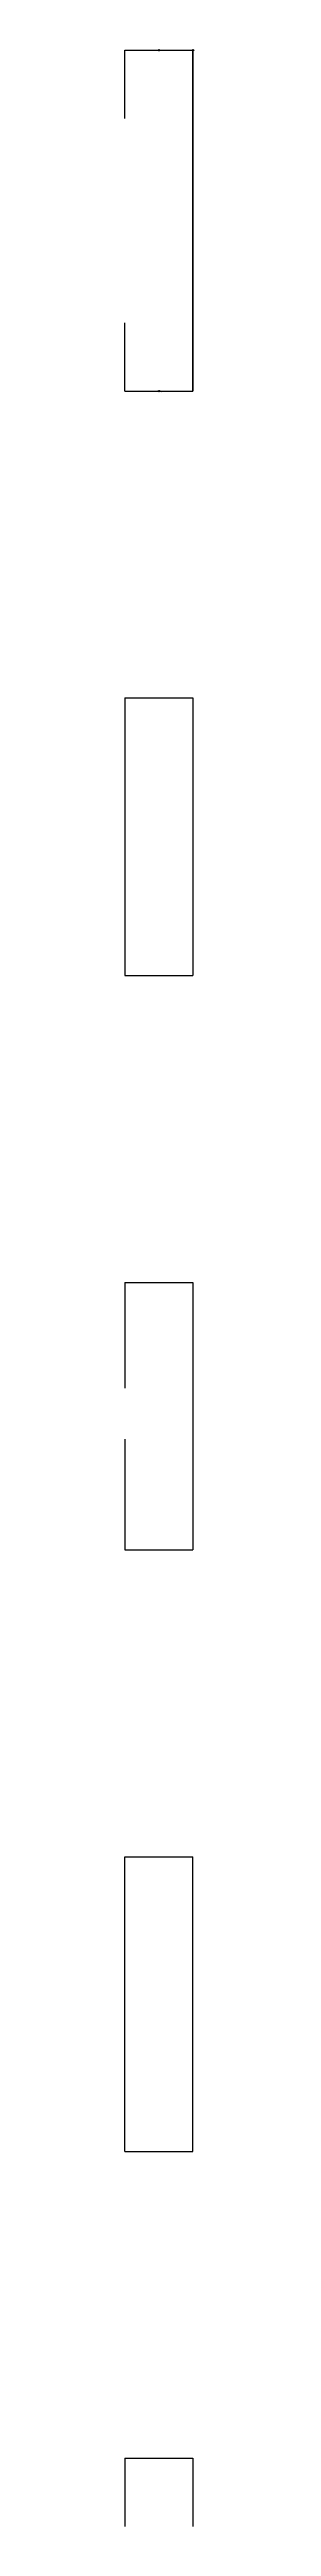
# Model space of a CAD drawing. Header units: metres. Extents: x 7978 to 27140, y 8160 to 45277.
# Drawn here: x 24340 to 24549, y 10460 to 17727 of the extents above; entities that cross this region are included whole.
import ezdxf

# ---------------------------------------------------------------- set-up
doc = ezdxf.new("R2010")
doc.units = ezdxf.units.M
doc.layers.add('WALL', color=7, linetype='Continuous')

msp = doc.modelspace()

# ---------------------------------------------------------------- linework, layer by layer
at = {"layer": 'debug', "color": 2}
for centre in [(24440, 17725), (24540, 17725), (24440, 16725), (24440, 16725)]:
    msp.add_circle(centre, 2, dxfattribs=at)
at = {"layer": 'debug', "color": 4}
msp.add_circle((24440, 17725), 1, dxfattribs=at)
at = {"layer": 'WALL'}
for p, q in [((24340, 17525), (24340, 17725)), ((24340, 17725), (24540, 17725)), ((24440, 17725), (24540, 17725)), ((24540, 17725), (24540, 16725)), ((24540, 16725), (24540, 17725)), ((24340, 16725), (24340, 16925)), ((24340, 16725), (24540, 16725)), ((24440, 16725), (24540, 16725)), ((24340, 15825), (24340, 15010)), ((24340, 15825), (24540, 15825)), ((24540, 15825), (24540, 15010)), ((24540, 15825), (24540, 15010)), ((24340, 15010), (24540, 15010)), ((24340, 14110), (24340, 13800)), ((24340, 14110), (24540, 14110)), ((24540, 14110), (24540, 13325)), ((24540, 14110), (24540, 13325)), ((24340, 13650), (24340, 13325)), ((24340, 13325), (24540, 13325)), ((24340, 11560), (24340, 12425)), ((24340, 12425), (24540, 12425)), ((24540, 11560), (24540, 12425)), ((24540, 11560), (24540, 12425)), ((24340, 11560), (24540, 11560)), ((24340, 10660), (24340, 10460)), ((24340, 10660), (24540, 10660)), ((24540, 10660), (24540, 10460))]:
    msp.add_line(p, q, dxfattribs=at)

# ---------------------------------------------------------------- texts
at = {"layer": 'debug', "char_height": 2.5, "attachment_point": 1}
for s, insert in [('discarded 30', (24440, 17725)), ('debug', (24440, 17725)), ('debug', (24540, 17725)), ('debug', (24440, 16725)), ('debug', (24440, 16725))]:
    msp.add_mtext(s, dxfattribs=dict(at, insert=insert))

doc.saveas('drawing.dxf')
